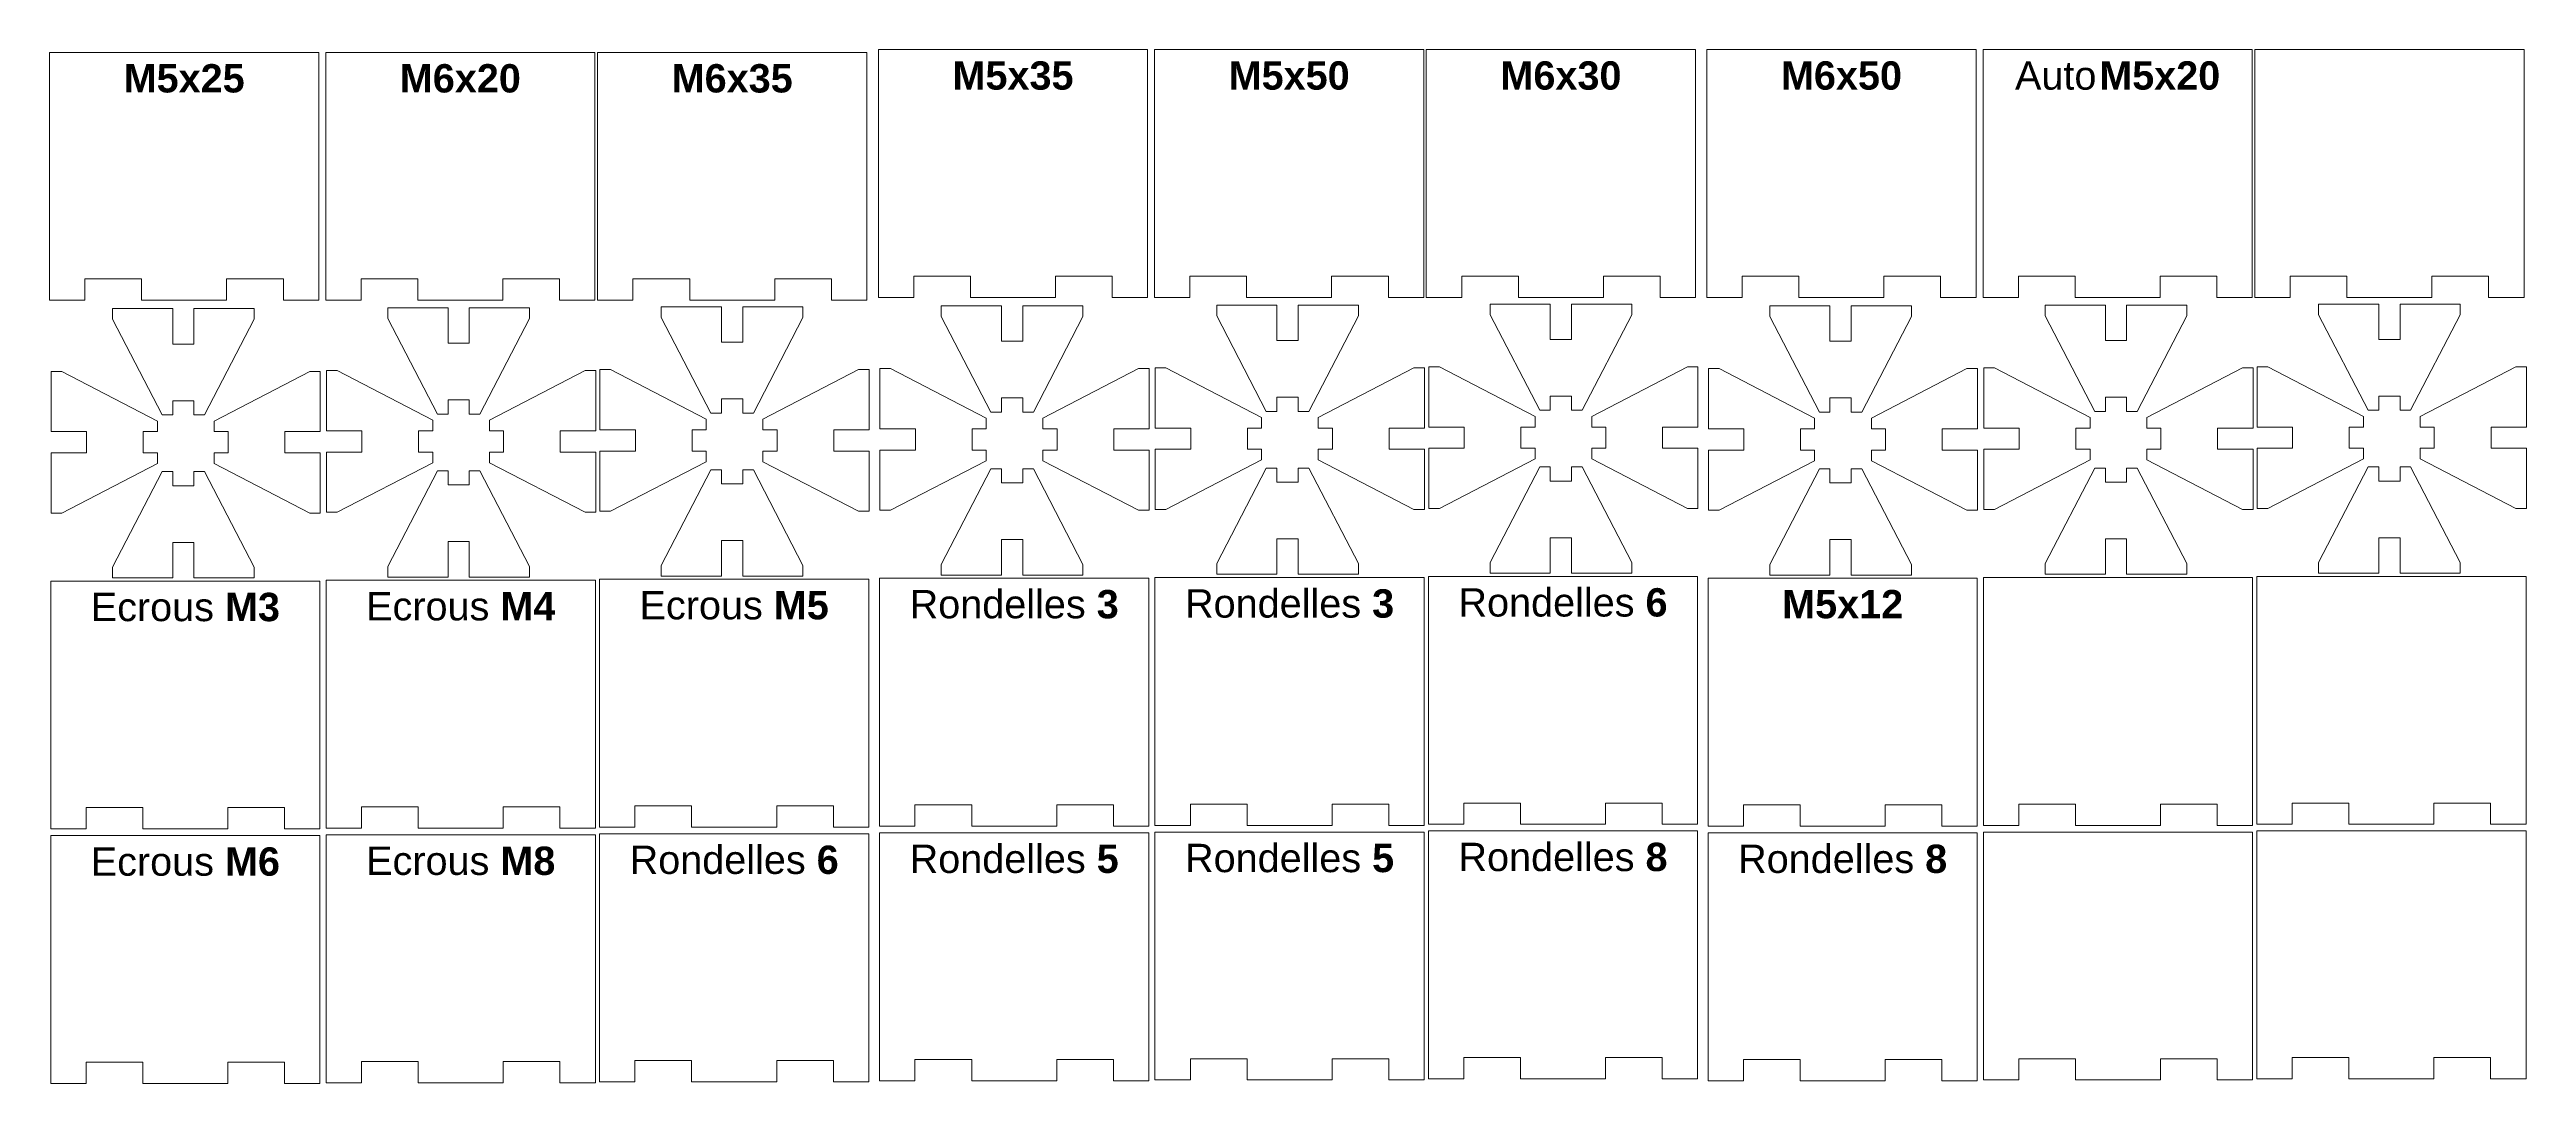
# Model space of a CAD drawing. Header units: millimetres. Extents: x 0 to 641, y 0 to 312.
# Drawn here: x 291.3 to 640.9, y 0.6 to 146.5 of the extents above; entities that cross this region are included whole.
import ezdxf

# ---------------------------------------------------------------- set-up
doc = ezdxf.new("R2010")
doc.units = ezdxf.units.MM
doc.layers.add('Symbols', color=2, linetype='Continuous', lineweight=100, true_color=0xffff00)
doc.layers.add('VISIBLE', color=7, linetype='Continuous', lineweight=5, true_color=0xffffff)
doc.styles.add('textstyle0', font='')
doc.styles.add('textstyle1', font='')
doc.styles.add('textstyle10', font='')
doc.styles.add('textstyle11', font='')
doc.styles.add('textstyle12', font='')
doc.styles.add('textstyle13', font='')
doc.styles.add('textstyle14', font='')
doc.styles.add('textstyle15', font='')
doc.styles.add('textstyle16', font='')
doc.styles.add('textstyle2', font='')
doc.styles.add('textstyle21', font='')
doc.styles.add('textstyle23', font='')
doc.styles.add('textstyle24', font='')
doc.styles.add('textstyle27', font='')
doc.styles.add('textstyle29', font='')
doc.styles.add('textstyle3', font='')
doc.styles.add('textstyle4', font='')
doc.styles.add('textstyle5', font='')
doc.styles.add('textstyle6', font='')
doc.styles.add('textstyle7', font='')
doc.styles.add('textstyle8', font='')
doc.styles.add('textstyle9', font='')
doc.styles.get('textstyle0').set_extended_font_data('Arial')
doc.styles.get('textstyle1').set_extended_font_data('Arial')
doc.styles.get('textstyle10').set_extended_font_data('Arial')
doc.styles.get('textstyle11').set_extended_font_data('Arial')
doc.styles.get('textstyle12').set_extended_font_data('Arial')
doc.styles.get('textstyle13').set_extended_font_data('Arial')
doc.styles.get('textstyle14').set_extended_font_data('Arial')
doc.styles.get('textstyle15').set_extended_font_data('Arial')
doc.styles.get('textstyle16').set_extended_font_data('Arial')
doc.styles.get('textstyle2').set_extended_font_data('Arial')
doc.styles.get('textstyle21').set_extended_font_data('Arial')
doc.styles.get('textstyle23').set_extended_font_data('Arial')
doc.styles.get('textstyle24').set_extended_font_data('Arial')
doc.styles.get('textstyle27').set_extended_font_data('Arial')
doc.styles.get('textstyle29').set_extended_font_data('Arial')
doc.styles.get('textstyle3').set_extended_font_data('Arial')
doc.styles.get('textstyle4').set_extended_font_data('Arial')
doc.styles.get('textstyle5').set_extended_font_data('Arial')
doc.styles.get('textstyle6').set_extended_font_data('Arial')
doc.styles.get('textstyle7').set_extended_font_data('Arial')
doc.styles.get('textstyle8').set_extended_font_data('Arial')
doc.styles.get('textstyle9').set_extended_font_data('Arial')

msp = doc.modelspace()

# ---------------------------------------------------------------- texts
at = {"layer": 'Symbols', "char_height": 1, "attachment_point": 2}
for s, insert, style in [('\\P\\fArial|b1|i0|c0|p0;\\H4;M5x25', (310.28, 146.14), 'textstyle14'), ('\\P\\fArial|b1|i0|c0|p0;\\H4;M6x20', (349.26, 146.14), 'textstyle15'), ('\\P\\fArial|b1|i0|c0|p0;\\H4;M6x35', (387.63, 146.14), 'textstyle16'), ('\\P\\fArial|b1|i0|c0|p0;\\H4;M5x35', (427.26, 146.54), 'textstyle21'), ('\\P\\fArial|b1|i0|c0|p0;\\H4;M5x50', (466.24, 146.54), 'textstyle23'), ('\\P\\fArial|b1|i0|c0|p0;\\H4;M6x30', (504.6, 146.54), 'textstyle24'), ('\\P\\fArial|b1|i0|c0|p0;\\H4;M6x50', (544.19, 146.54), 'textstyle27'), ('\\P\\H4;Auto\\H1; \\fArial|b1|i0|c0|p0;\\H4;M5x20', (583.17, 146.54), 'textstyle29'), ('\\P\\H4;Ecrous \\fArial Rounded MT 12|b1|i0|c0|p0;M4', (349.32, 71.61), 'textstyle1'), ('\\P\\H4;Ecrous \\fArial Rounded MT 12|b1|i0|c0|p0;M5', (387.91, 71.75), 'textstyle4'), ('\\P\\H4;Rondelles \\fArial Rounded MT 12|b1|i0|c0|p0;3', (427.43, 71.9), 'textstyle7'), ('\\P\\H4;Rondelles \\fArial|b1|i0|c0|p0;3', (466.3, 72), 'textstyle8'), ('\\P\\H4;Rondelles \\fArial|b1|i0|c0|p0;6', (504.89, 72.15), 'textstyle10'), ('\\P\\fArial|b1|i0|c0|p0;\\H4;M5x12', (544.36, 71.9), 'textstyle13'), ('\\P\\H4;Ecrous \\fArial Rounded MT 12|b1|i0|c0|p0;M3', (310.45, 71.5), 'textstyle0'), ('\\P\\H4;Ecrous \\fArial Rounded MT 12|b1|i0|c0|p0;M6', (310.45, 35.56), 'textstyle3'), ('\\P\\H4;Ecrous \\fArial Rounded MT 12|b1|i0|c0|p0;M8', (349.32, 35.67), 'textstyle2'), ('\\P\\H4;Rondelles \\fArial|b1|i0|c0|p0;6', (387.91, 35.81), 'textstyle5'), ('\\P\\H4;Rondelles \\fArial Rounded MT 12|b1|i0|c0|p0;5', (427.43, 35.95), 'textstyle6'), ('\\P\\H4;Rondelles \\fArial|b1|i0|c0|p0;5', (466.3, 36.06), 'textstyle9'), ('\\P\\H4;Rondelles \\fArial|b1|i0|c0|p0;8', (504.89, 36.21), 'textstyle11'), ('\\P\\H4;Rondelles \\fArial|b1|i0|c0|p0;8', (544.36, 35.95), 'textstyle12')]:
    msp.add_mtext(s, dxfattribs=dict(at, insert=insert, style=style))

# ---------------------------------------------------------------- linework, layer by layer
at = {"layer": 'VISIBLE'}
for p, q in [((291.28, 146.14), (329.28, 146.14)), ((291.28, 111.14), (291.28, 146.14)), ((329.28, 111.14), (329.28, 146.14)), ((330.26, 146.14), (368.26, 146.14)), ((330.26, 111.14), (330.26, 146.14)), ((368.26, 111.14), (368.26, 146.14)), ((368.63, 146.14), (406.63, 146.14)), ((368.63, 111.14), (368.63, 146.14)), ((406.63, 111.14), (406.63, 146.14)), ((408.26, 146.54), (446.26, 146.54)), ((408.26, 111.54), (408.26, 146.54)), ((446.26, 111.54), (446.26, 146.54)), ((447.24, 146.54), (485.24, 146.54)), ((447.24, 111.54), (447.24, 146.54)), ((485.24, 111.54), (485.24, 146.54)), ((485.6, 146.54), (523.6, 146.54)), ((485.6, 111.54), (485.6, 146.54)), ((523.6, 111.54), (523.6, 146.54)), ((525.19, 146.54), (563.19, 146.54)), ((525.19, 111.54), (525.19, 146.54)), ((563.19, 111.54), (563.19, 146.54)), ((564.17, 146.54), (602.17, 146.54)), ((564.17, 111.54), (564.17, 146.54)), ((602.17, 111.54), (602.17, 146.54)), ((602.53, 146.54), (640.53, 146.54)), ((602.53, 111.54), (602.53, 146.54)), ((640.53, 111.54), (640.53, 146.54)), ((296.28, 114.14), (296.28, 111.14)), ((304.28, 114.14), (296.28, 114.14)), ((304.28, 111.14), (304.28, 114.14)), ((324.28, 114.14), (316.28, 114.14)), ((316.28, 114.14), (316.28, 111.14)), ((324.28, 111.14), (324.28, 114.14)), ((335.26, 114.14), (335.26, 111.14)), ((343.26, 114.14), (335.26, 114.14)), ((343.26, 111.14), (343.26, 114.14)), ((363.26, 114.14), (355.26, 114.14)), ((355.26, 114.14), (355.26, 111.14)), ((363.26, 111.14), (363.26, 114.14)), ((373.63, 114.14), (373.63, 111.14)), ((381.63, 114.14), (373.63, 114.14)), ((381.63, 111.14), (381.63, 114.14)), ((401.63, 114.14), (393.63, 114.14)), ((393.63, 114.14), (393.63, 111.14)), ((401.63, 111.14), (401.63, 114.14)), ((413.26, 114.54), (413.26, 111.54)), ((421.26, 114.54), (413.26, 114.54)), ((421.26, 111.54), (421.26, 114.54)), ((441.26, 114.54), (433.26, 114.54)), ((433.26, 114.54), (433.26, 111.54)), ((441.26, 111.54), (441.26, 114.54)), ((452.24, 114.54), (452.24, 111.54)), ((460.24, 114.54), (452.24, 114.54)), ((460.24, 111.54), (460.24, 114.54)), ((480.24, 114.54), (472.24, 114.54)), ((472.24, 114.54), (472.24, 111.54)), ((480.24, 111.54), (480.24, 114.54)), ((490.6, 114.54), (490.6, 111.54)), ((498.6, 114.54), (490.6, 114.54)), ((498.6, 111.54), (498.6, 114.54)), ((518.6, 114.54), (510.6, 114.54)), ((510.6, 114.54), (510.6, 111.54)), ((518.6, 111.54), (518.6, 114.54)), ((530.19, 114.54), (530.19, 111.54)), ((538.19, 114.54), (530.19, 114.54)), ((538.19, 111.54), (538.19, 114.54)), ((558.19, 114.54), (550.19, 114.54)), ((550.19, 114.54), (550.19, 111.54)), ((558.19, 111.54), (558.19, 114.54)), ((569.17, 114.54), (569.17, 111.54)), ((577.17, 114.54), (569.17, 114.54)), ((577.17, 111.54), (577.17, 114.54)), ((597.17, 114.54), (589.17, 114.54)), ((589.17, 114.54), (589.17, 111.54)), ((597.17, 111.54), (597.17, 114.54)), ((607.53, 114.54), (607.53, 111.54)), ((615.53, 114.54), (607.53, 114.54)), ((615.53, 111.54), (615.53, 114.54)), ((635.53, 114.54), (627.53, 114.54)), ((627.53, 114.54), (627.53, 111.54)), ((635.53, 111.54), (635.53, 114.54)), ((291.28, 111.14), (296.28, 111.14)), ((308.66, 109.95), (300.16, 109.95)), ((308.66, 109.95), (300.16, 109.95)), ((300.16, 109.95), (300.16, 108.45)), ((300.16, 108.45), (307.16, 94.95)), ((304.28, 111.14), (316.28, 111.14)), ((308.66, 104.95), (308.66, 109.95)), ((320.16, 109.95), (311.66, 109.95)), ((320.16, 109.95), (311.66, 109.95)), ((311.66, 104.95), (311.66, 109.95)), ((320.16, 108.45), (313.16, 94.95)), ((320.16, 109.95), (320.16, 108.45)), ((324.28, 111.14), (329.28, 111.14)), ((330.26, 111.14), (335.26, 111.14)), ((347.53, 110.06), (339.03, 110.06)), ((347.53, 110.06), (339.03, 110.06)), ((339.03, 110.06), (339.03, 108.56)), ((339.03, 108.56), (346.03, 95.06)), ((343.26, 111.14), (355.26, 111.14)), ((347.53, 105.06), (347.53, 110.06)), ((359.03, 110.06), (350.53, 110.06)), ((359.03, 110.06), (350.53, 110.06)), ((350.53, 105.06), (350.53, 110.06)), ((359.03, 108.56), (352.03, 95.06)), ((359.03, 110.06), (359.03, 108.56)), ((363.26, 111.14), (368.26, 111.14)), ((368.63, 111.14), (373.63, 111.14)), ((386.12, 110.2), (377.62, 110.2)), ((386.12, 110.2), (377.62, 110.2)), ((377.62, 110.2), (377.62, 108.7)), ((377.62, 108.7), (384.62, 95.2)), ((381.63, 111.14), (393.63, 111.14)), ((386.12, 105.2), (386.12, 110.2)), ((397.62, 110.2), (389.12, 110.2)), ((397.62, 110.2), (389.12, 110.2)), ((389.12, 105.2), (389.12, 110.2)), ((397.62, 108.7), (390.62, 95.2)), ((397.62, 110.2), (397.62, 108.7)), ((401.63, 111.14), (406.63, 111.14)), ((408.26, 111.54), (413.26, 111.54)), ((425.64, 110.34), (417.14, 110.34)), ((425.64, 110.34), (417.14, 110.34)), ((417.14, 110.34), (417.14, 108.84)), ((417.14, 108.84), (424.14, 95.34)), ((421.26, 111.54), (433.26, 111.54)), ((425.64, 105.34), (425.64, 110.34)), ((437.14, 110.34), (428.64, 110.34)), ((437.14, 110.34), (428.64, 110.34)), ((428.64, 105.34), (428.64, 110.34)), ((437.14, 108.84), (430.14, 95.34)), ((437.14, 110.34), (437.14, 108.84)), ((441.26, 111.54), (446.26, 111.54)), ((447.24, 111.54), (452.24, 111.54)), ((464.51, 110.45), (456.01, 110.45)), ((464.51, 110.45), (456.01, 110.45)), ((456.01, 110.45), (456.01, 108.95)), ((456.01, 108.95), (463.01, 95.45)), ((460.24, 111.54), (472.24, 111.54)), ((464.51, 105.45), (464.51, 110.45)), ((476.01, 110.45), (467.51, 110.45)), ((476.01, 110.45), (467.51, 110.45)), ((467.51, 105.45), (467.51, 110.45)), ((476.01, 108.95), (469.01, 95.45)), ((476.01, 110.45), (476.01, 108.95)), ((480.24, 111.54), (485.24, 111.54)), ((485.6, 111.54), (490.6, 111.54)), ((503.1, 110.6), (494.6, 110.6)), ((503.1, 110.6), (494.6, 110.6)), ((494.6, 110.6), (494.6, 109.1)), ((494.6, 109.1), (501.6, 95.6)), ((498.6, 111.54), (510.6, 111.54)), ((503.1, 105.6), (503.1, 110.6)), ((514.6, 110.6), (506.1, 110.6)), ((514.6, 110.6), (506.1, 110.6)), ((506.1, 105.6), (506.1, 110.6)), ((514.6, 109.1), (507.6, 95.6)), ((514.6, 110.6), (514.6, 109.1)), ((518.6, 111.54), (523.6, 111.54)), ((525.19, 111.54), (530.19, 111.54)), ((542.57, 110.34), (534.07, 110.34)), ((542.57, 110.34), (534.07, 110.34)), ((534.07, 110.34), (534.07, 108.84)), ((534.07, 108.84), (541.07, 95.34)), ((538.19, 111.54), (550.19, 111.54)), ((542.57, 105.34), (542.57, 110.34)), ((554.07, 110.34), (545.57, 110.34)), ((554.07, 110.34), (545.57, 110.34)), ((545.57, 105.34), (545.57, 110.34)), ((554.07, 108.84), (547.07, 95.34)), ((554.07, 110.34), (554.07, 108.84)), ((558.19, 111.54), (563.19, 111.54)), ((564.17, 111.54), (569.17, 111.54)), ((581.44, 110.45), (572.94, 110.45)), ((581.44, 110.45), (572.94, 110.45)), ((572.94, 110.45), (572.94, 108.95)), ((572.94, 108.95), (579.94, 95.45)), ((577.17, 111.54), (589.17, 111.54)), ((581.44, 105.45), (581.44, 110.45)), ((592.94, 110.45), (584.44, 110.45)), ((592.94, 110.45), (584.44, 110.45)), ((584.44, 105.45), (584.44, 110.45)), ((592.94, 108.95), (585.94, 95.45)), ((592.94, 110.45), (592.94, 108.95)), ((597.17, 111.54), (602.17, 111.54)), ((602.53, 111.54), (607.53, 111.54)), ((620.03, 110.6), (611.53, 110.6)), ((620.03, 110.6), (611.53, 110.6)), ((611.53, 110.6), (611.53, 109.1)), ((611.53, 109.1), (618.53, 95.6)), ((615.53, 111.54), (627.53, 111.54)), ((620.03, 105.6), (620.03, 110.6)), ((631.53, 110.6), (623.03, 110.6)), ((631.53, 110.6), (623.03, 110.6)), ((623.03, 105.6), (623.03, 110.6)), ((631.53, 109.1), (624.53, 95.6)), ((631.53, 110.6), (631.53, 109.1)), ((635.53, 111.54), (640.53, 111.54)), ((310.16, 104.95), (308.66, 104.95)), ((310.16, 104.95), (311.66, 104.95)), ((349.03, 105.06), (347.53, 105.06)), ((349.03, 105.06), (350.53, 105.06)), ((387.62, 105.2), (386.12, 105.2)), ((387.62, 105.2), (389.12, 105.2)), ((427.14, 105.34), (425.64, 105.34)), ((427.14, 105.34), (428.64, 105.34)), ((466.01, 105.45), (464.51, 105.45)), ((466.01, 105.45), (467.51, 105.45)), ((504.6, 105.6), (503.1, 105.6)), ((504.6, 105.6), (506.1, 105.6)), ((544.07, 105.34), (542.57, 105.34)), ((544.07, 105.34), (545.57, 105.34)), ((582.94, 105.45), (581.44, 105.45)), ((582.94, 105.45), (584.44, 105.45)), ((621.53, 105.6), (620.03, 105.6)), ((621.53, 105.6), (623.03, 105.6)), ((408.48, 92.98), (408.48, 101.48)), ((408.48, 101.48), (409.98, 101.48)), ((409.98, 101.48), (423.48, 94.48)), ((444.98, 101.48), (431.48, 94.48)), ((446.48, 101.48), (444.98, 101.48)), ((446.48, 92.98), (446.48, 101.48)), ((446.48, 92.98), (446.48, 101.48)), ((447.35, 93.09), (447.35, 101.59)), ((447.35, 101.59), (448.85, 101.59)), ((448.85, 101.59), (462.35, 94.59)), ((483.85, 101.59), (470.35, 94.59)), ((485.35, 101.59), (483.85, 101.59)), ((485.35, 93.09), (485.35, 101.59)), ((485.35, 93.09), (485.35, 101.59)), ((485.94, 93.24), (485.94, 101.74)), ((485.94, 101.74), (487.44, 101.74)), ((487.44, 101.74), (500.94, 94.74)), ((522.44, 101.74), (508.94, 94.74)), ((523.94, 101.74), (522.44, 101.74)), ((523.94, 93.24), (523.94, 101.74)), ((523.94, 93.24), (523.94, 101.74)), ((525.41, 92.98), (525.41, 101.48)), ((525.41, 101.48), (526.91, 101.48)), ((526.91, 101.48), (540.41, 94.48)), ((561.91, 101.48), (548.41, 94.48)), ((563.41, 101.48), (561.91, 101.48)), ((563.41, 92.98), (563.41, 101.48)), ((563.41, 92.98), (563.41, 101.48)), ((564.28, 93.09), (564.28, 101.59)), ((564.28, 101.59), (565.78, 101.59)), ((565.78, 101.59), (579.28, 94.59)), ((600.78, 101.59), (587.28, 94.59)), ((602.28, 101.59), (600.78, 101.59)), ((602.28, 93.09), (602.28, 101.59)), ((602.28, 93.09), (602.28, 101.59)), ((602.87, 93.24), (602.87, 101.74)), ((602.87, 101.74), (604.37, 101.74)), ((604.37, 101.74), (617.87, 94.74)), ((639.37, 101.74), (625.87, 94.74)), ((640.87, 101.74), (639.37, 101.74)), ((640.87, 93.24), (640.87, 101.74)), ((640.87, 93.24), (640.87, 101.74)), ((291.5, 92.59), (291.5, 101.09)), ((291.5, 101.09), (293, 101.09)), ((293, 101.09), (306.5, 94.09)), ((328, 101.09), (314.5, 94.09)), ((329.5, 101.09), (328, 101.09)), ((329.5, 92.59), (329.5, 101.09)), ((329.5, 92.59), (329.5, 101.09)), ((330.37, 92.7), (330.37, 101.2)), ((330.37, 101.2), (331.87, 101.2)), ((331.87, 101.2), (345.37, 94.2)), ((366.87, 101.2), (353.37, 94.2)), ((368.37, 101.2), (366.87, 101.2)), ((368.37, 92.7), (368.37, 101.2)), ((368.37, 92.7), (368.37, 101.2)), ((368.97, 92.84), (368.97, 101.34)), ((368.97, 101.34), (370.47, 101.34)), ((370.47, 101.34), (383.97, 94.34)), ((405.47, 101.34), (391.97, 94.34)), ((406.97, 101.34), (405.47, 101.34)), ((406.97, 92.84), (406.97, 101.34)), ((406.97, 92.84), (406.97, 101.34)), ((308.66, 94.95), (307.16, 94.95)), ((308.66, 96.95), (308.66, 94.95)), ((310.16, 96.95), (308.66, 96.95)), ((310.16, 96.95), (311.66, 96.95)), ((311.66, 96.95), (311.66, 94.95)), ((311.66, 94.95), (313.16, 94.95)), ((347.53, 95.06), (346.03, 95.06)), ((347.53, 97.06), (347.53, 95.06)), ((349.03, 97.06), (347.53, 97.06)), ((349.03, 97.06), (350.53, 97.06)), ((350.53, 97.06), (350.53, 95.06)), ((350.53, 95.06), (352.03, 95.06)), ((386.12, 95.2), (384.62, 95.2)), ((386.12, 97.2), (386.12, 95.2)), ((387.62, 97.2), (386.12, 97.2)), ((387.62, 97.2), (389.12, 97.2)), ((389.12, 97.2), (389.12, 95.2)), ((389.12, 95.2), (390.62, 95.2)), ((423.48, 92.98), (423.48, 94.48)), ((425.64, 95.34), (424.14, 95.34)), ((425.64, 97.34), (425.64, 95.34)), ((427.14, 97.34), (425.64, 97.34)), ((427.14, 97.34), (428.64, 97.34)), ((428.64, 97.34), (428.64, 95.34)), ((428.64, 95.34), (430.14, 95.34)), ((431.48, 92.98), (431.48, 94.48)), ((462.35, 93.09), (462.35, 94.59)), ((464.51, 95.45), (463.01, 95.45)), ((464.51, 97.45), (464.51, 95.45)), ((466.01, 97.45), (464.51, 97.45)), ((466.01, 97.45), (467.51, 97.45)), ((467.51, 97.45), (467.51, 95.45)), ((467.51, 95.45), (469.01, 95.45)), ((470.35, 93.09), (470.35, 94.59)), ((500.94, 93.24), (500.94, 94.74)), ((503.1, 95.6), (501.6, 95.6)), ((503.1, 97.6), (503.1, 95.6)), ((504.6, 97.6), (503.1, 97.6)), ((504.6, 97.6), (506.1, 97.6)), ((506.1, 97.6), (506.1, 95.6)), ((506.1, 95.6), (507.6, 95.6)), ((508.94, 93.24), (508.94, 94.74)), ((540.41, 92.98), (540.41, 94.48)), ((542.57, 95.34), (541.07, 95.34)), ((542.57, 97.34), (542.57, 95.34)), ((544.07, 97.34), (542.57, 97.34)), ((544.07, 97.34), (545.57, 97.34)), ((545.57, 97.34), (545.57, 95.34)), ((545.57, 95.34), (547.07, 95.34)), ((548.41, 92.98), (548.41, 94.48)), ((579.28, 93.09), (579.28, 94.59)), ((581.44, 95.45), (579.94, 95.45)), ((581.44, 97.45), (581.44, 95.45)), ((582.94, 97.45), (581.44, 97.45)), ((582.94, 97.45), (584.44, 97.45)), ((584.44, 97.45), (584.44, 95.45)), ((584.44, 95.45), (585.94, 95.45)), ((587.28, 93.09), (587.28, 94.59)), ((617.87, 93.24), (617.87, 94.74)), ((620.03, 95.6), (618.53, 95.6)), ((620.03, 97.6), (620.03, 95.6)), ((621.53, 97.6), (620.03, 97.6)), ((621.53, 97.6), (623.03, 97.6)), ((623.03, 97.6), (623.03, 95.6)), ((623.03, 95.6), (624.53, 95.6)), ((625.87, 93.24), (625.87, 94.74)), ((296.5, 92.59), (291.5, 92.59)), ((296.5, 91.09), (296.5, 92.59)), ((296.5, 91.09), (296.5, 89.59)), ((304.5, 91.09), (304.5, 92.59)), ((304.5, 92.59), (306.5, 92.59)), ((304.5, 91.09), (304.5, 89.59)), ((306.5, 92.59), (306.5, 94.09)), ((314.5, 92.59), (314.5, 94.09)), ((316.5, 92.59), (314.5, 92.59)), ((316.5, 91.09), (316.5, 92.59)), ((316.5, 91.09), (316.5, 89.59)), ((324.5, 91.09), (324.5, 92.59)), ((324.5, 92.59), (329.5, 92.59)), ((324.5, 91.09), (324.5, 89.59)), ((335.37, 92.7), (330.37, 92.7)), ((335.37, 91.2), (335.37, 92.7)), ((335.37, 91.2), (335.37, 89.7)), ((343.37, 91.2), (343.37, 92.7)), ((343.37, 92.7), (345.37, 92.7)), ((343.37, 91.2), (343.37, 89.7)), ((345.37, 92.7), (345.37, 94.2)), ((353.37, 92.7), (353.37, 94.2)), ((355.37, 92.7), (353.37, 92.7)), ((355.37, 91.2), (355.37, 92.7)), ((355.37, 91.2), (355.37, 89.7)), ((363.37, 91.2), (363.37, 92.7)), ((363.37, 92.7), (368.37, 92.7)), ((363.37, 91.2), (363.37, 89.7)), ((373.97, 92.84), (368.97, 92.84)), ((373.97, 91.34), (373.97, 92.84)), ((373.97, 91.34), (373.97, 89.84)), ((381.97, 91.34), (381.97, 92.84)), ((381.97, 92.84), (383.97, 92.84)), ((381.97, 91.34), (381.97, 89.84)), ((383.97, 92.84), (383.97, 94.34)), ((391.97, 92.84), (391.97, 94.34)), ((393.97, 92.84), (391.97, 92.84)), ((393.97, 91.34), (393.97, 92.84)), ((393.97, 91.34), (393.97, 89.84)), ((401.97, 91.34), (401.97, 92.84)), ((401.97, 92.84), (406.97, 92.84)), ((401.97, 91.34), (401.97, 89.84)), ((413.48, 92.98), (408.48, 92.98)), ((413.48, 91.48), (413.48, 92.98)), ((413.48, 91.48), (413.48, 89.98)), ((421.48, 91.48), (421.48, 92.98)), ((421.48, 92.98), (423.48, 92.98)), ((421.48, 91.48), (421.48, 89.98)), ((433.48, 92.98), (431.48, 92.98)), ((433.48, 91.48), (433.48, 92.98)), ((433.48, 91.48), (433.48, 89.98)), ((441.48, 91.48), (441.48, 92.98)), ((441.48, 92.98), (446.48, 92.98)), ((441.48, 91.48), (441.48, 89.98)), ((452.35, 93.09), (447.35, 93.09)), ((452.35, 91.59), (452.35, 93.09)), ((452.35, 91.59), (452.35, 90.09)), ((460.35, 91.59), (460.35, 93.09)), ((460.35, 93.09), (462.35, 93.09)), ((460.35, 91.59), (460.35, 90.09)), ((472.35, 93.09), (470.35, 93.09)), ((472.35, 91.59), (472.35, 93.09)), ((472.35, 91.59), (472.35, 90.09)), ((480.35, 91.59), (480.35, 93.09)), ((480.35, 93.09), (485.35, 93.09)), ((480.35, 91.59), (480.35, 90.09)), ((490.94, 93.24), (485.94, 93.24)), ((490.94, 91.74), (490.94, 93.24)), ((490.94, 91.74), (490.94, 90.24)), ((498.94, 91.74), (498.94, 93.24)), ((498.94, 93.24), (500.94, 93.24)), ((498.94, 91.74), (498.94, 90.24)), ((510.94, 93.24), (508.94, 93.24)), ((510.94, 91.74), (510.94, 93.24)), ((510.94, 91.74), (510.94, 90.24)), ((518.94, 91.74), (518.94, 93.24)), ((518.94, 93.24), (523.94, 93.24)), ((518.94, 91.74), (518.94, 90.24)), ((530.41, 92.98), (525.41, 92.98)), ((530.41, 91.48), (530.41, 92.98)), ((530.41, 91.48), (530.41, 89.98)), ((538.41, 91.48), (538.41, 92.98)), ((538.41, 92.98), (540.41, 92.98)), ((538.41, 91.48), (538.41, 89.98)), ((550.41, 92.98), (548.41, 92.98)), ((550.41, 91.48), (550.41, 92.98)), ((550.41, 91.48), (550.41, 89.98)), ((558.41, 91.48), (558.41, 92.98)), ((558.41, 92.98), (563.41, 92.98)), ((558.41, 91.48), (558.41, 89.98)), ((569.28, 93.09), (564.28, 93.09)), ((569.28, 91.59), (569.28, 93.09)), ((569.28, 91.59), (569.28, 90.09)), ((577.28, 91.59), (577.28, 93.09)), ((577.28, 93.09), (579.28, 93.09)), ((577.28, 91.59), (577.28, 90.09)), ((589.28, 93.09), (587.28, 93.09)), ((589.28, 91.59), (589.28, 93.09)), ((589.28, 91.59), (589.28, 90.09)), ((597.28, 91.59), (597.28, 93.09)), ((597.28, 93.09), (602.28, 93.09)), ((597.28, 91.59), (597.28, 90.09)), ((607.87, 93.24), (602.87, 93.24)), ((607.87, 91.74), (607.87, 93.24)), ((607.87, 91.74), (607.87, 90.24)), ((615.87, 91.74), (615.87, 93.24)), ((615.87, 93.24), (617.87, 93.24)), ((615.87, 91.74), (615.87, 90.24)), ((627.87, 93.24), (625.87, 93.24)), ((627.87, 91.74), (627.87, 93.24)), ((627.87, 91.74), (627.87, 90.24)), ((635.87, 91.74), (635.87, 93.24)), ((635.87, 93.24), (640.87, 93.24)), ((635.87, 91.74), (635.87, 90.24)), ((296.5, 89.59), (291.5, 89.59)), ((291.5, 81.09), (291.5, 89.59)), ((293, 81.09), (306.5, 88.09)), ((304.5, 89.59), (306.5, 89.59)), ((306.5, 89.59), (306.5, 88.09)), ((316.5, 89.59), (314.5, 89.59)), ((314.5, 89.59), (314.5, 88.09)), ((328, 81.09), (314.5, 88.09)), ((324.5, 89.59), (329.5, 89.59)), ((329.5, 81.09), (329.5, 89.59)), ((329.5, 81.09), (329.5, 89.59)), ((335.37, 89.7), (330.37, 89.7)), ((330.37, 81.2), (330.37, 89.7)), ((331.87, 81.2), (345.37, 88.2)), ((343.37, 89.7), (345.37, 89.7)), ((345.37, 89.7), (345.37, 88.2)), ((355.37, 89.7), (353.37, 89.7)), ((353.37, 89.7), (353.37, 88.2)), ((366.87, 81.2), (353.37, 88.2)), ((363.37, 89.7), (368.37, 89.7)), ((368.37, 81.2), (368.37, 89.7)), ((368.37, 81.2), (368.37, 89.7)), ((373.97, 89.84), (368.97, 89.84)), ((368.97, 81.34), (368.97, 89.84)), ((370.47, 81.34), (383.97, 88.34)), ((381.97, 89.84), (383.97, 89.84)), ((383.97, 89.84), (383.97, 88.34)), ((393.97, 89.84), (391.97, 89.84)), ((391.97, 89.84), (391.97, 88.34)), ((405.47, 81.34), (391.97, 88.34)), ((401.97, 89.84), (406.97, 89.84)), ((406.97, 81.34), (406.97, 89.84)), ((406.97, 81.34), (406.97, 89.84)), ((413.48, 89.98), (408.48, 89.98)), ((408.48, 81.48), (408.48, 89.98)), ((409.98, 81.48), (423.48, 88.48)), ((421.48, 89.98), (423.48, 89.98)), ((423.48, 89.98), (423.48, 88.48)), ((433.48, 89.98), (431.48, 89.98)), ((431.48, 89.98), (431.48, 88.48)), ((444.98, 81.48), (431.48, 88.48)), ((441.48, 89.98), (446.48, 89.98)), ((446.48, 81.48), (446.48, 89.98)), ((446.48, 81.48), (446.48, 89.98)), ((452.35, 90.09), (447.35, 90.09)), ((447.35, 81.59), (447.35, 90.09)), ((448.85, 81.59), (462.35, 88.59)), ((456.01, 73.95), (463.01, 87.45)), ((460.35, 90.09), (462.35, 90.09)), ((462.35, 90.09), (462.35, 88.59)), ((464.51, 87.45), (463.01, 87.45)), ((464.51, 85.45), (464.51, 87.45)), ((467.51, 87.45), (469.01, 87.45)), ((467.51, 85.45), (467.51, 87.45)), ((476.01, 73.95), (469.01, 87.45)), ((472.35, 90.09), (470.35, 90.09)), ((470.35, 90.09), (470.35, 88.59)), ((483.85, 81.59), (470.35, 88.59)), ((480.35, 90.09), (485.35, 90.09)), ((485.35, 81.59), (485.35, 90.09)), ((485.35, 81.59), (485.35, 90.09)), ((490.94, 90.24), (485.94, 90.24)), ((485.94, 81.74), (485.94, 90.24)), ((487.44, 81.74), (500.94, 88.74)), ((494.6, 74.1), (501.6, 87.6)), ((498.94, 90.24), (500.94, 90.24)), ((500.94, 90.24), (500.94, 88.74)), ((503.1, 87.6), (501.6, 87.6)), ((503.1, 85.6), (503.1, 87.6)), ((506.1, 87.6), (507.6, 87.6)), ((506.1, 85.6), (506.1, 87.6)), ((514.6, 74.1), (507.6, 87.6)), ((510.94, 90.24), (508.94, 90.24)), ((508.94, 90.24), (508.94, 88.74)), ((522.44, 81.74), (508.94, 88.74)), ((518.94, 90.24), (523.94, 90.24)), ((523.94, 81.74), (523.94, 90.24)), ((523.94, 81.74), (523.94, 90.24)), ((530.41, 89.98), (525.41, 89.98)), ((525.41, 81.48), (525.41, 89.98)), ((526.91, 81.48), (540.41, 88.48)), ((538.41, 89.98), (540.41, 89.98)), ((540.41, 89.98), (540.41, 88.48)), ((550.41, 89.98), (548.41, 89.98)), ((548.41, 89.98), (548.41, 88.48)), ((561.91, 81.48), (548.41, 88.48)), ((558.41, 89.98), (563.41, 89.98)), ((563.41, 81.48), (563.41, 89.98)), ((563.41, 81.48), (563.41, 89.98)), ((569.28, 90.09), (564.28, 90.09)), ((564.28, 81.59), (564.28, 90.09)), ((565.78, 81.59), (579.28, 88.59)), ((572.94, 73.95), (579.94, 87.45)), ((577.28, 90.09), (579.28, 90.09)), ((579.28, 90.09), (579.28, 88.59)), ((581.44, 87.45), (579.94, 87.45)), ((581.44, 85.45), (581.44, 87.45)), ((584.44, 87.45), (585.94, 87.45)), ((584.44, 85.45), (584.44, 87.45)), ((592.94, 73.95), (585.94, 87.45)), ((589.28, 90.09), (587.28, 90.09)), ((587.28, 90.09), (587.28, 88.59)), ((600.78, 81.59), (587.28, 88.59)), ((597.28, 90.09), (602.28, 90.09)), ((602.28, 81.59), (602.28, 90.09)), ((602.28, 81.59), (602.28, 90.09)), ((607.87, 90.24), (602.87, 90.24)), ((602.87, 81.74), (602.87, 90.24)), ((604.37, 81.74), (617.87, 88.74)), ((611.53, 74.1), (618.53, 87.6)), ((615.87, 90.24), (617.87, 90.24)), ((617.87, 90.24), (617.87, 88.74)), ((620.03, 87.6), (618.53, 87.6)), ((620.03, 85.6), (620.03, 87.6)), ((623.03, 87.6), (624.53, 87.6)), ((623.03, 85.6), (623.03, 87.6)), ((631.53, 74.1), (624.53, 87.6)), ((627.87, 90.24), (625.87, 90.24)), ((625.87, 90.24), (625.87, 88.74)), ((639.37, 81.74), (625.87, 88.74)), ((635.87, 90.24), (640.87, 90.24)), ((640.87, 81.74), (640.87, 90.24)), ((640.87, 81.74), (640.87, 90.24)), ((300.16, 73.45), (307.16, 86.95)), ((308.66, 86.95), (307.16, 86.95)), ((308.66, 84.95), (308.66, 86.95)), ((310.16, 84.95), (308.66, 84.95)), ((310.16, 84.95), (311.66, 84.95)), ((311.66, 86.95), (313.16, 86.95)), ((311.66, 84.95), (311.66, 86.95)), ((320.16, 73.45), (313.16, 86.95)), ((339.03, 73.56), (346.03, 87.06)), ((347.53, 87.06), (346.03, 87.06)), ((347.53, 85.06), (347.53, 87.06)), ((349.03, 85.06), (347.53, 85.06)), ((349.03, 85.06), (350.53, 85.06)), ((350.53, 87.06), (352.03, 87.06)), ((350.53, 85.06), (350.53, 87.06)), ((359.03, 73.56), (352.03, 87.06)), ((377.62, 73.7), (384.62, 87.2)), ((386.12, 87.2), (384.62, 87.2)), ((386.12, 85.2), (386.12, 87.2)), ((387.62, 85.2), (386.12, 85.2)), ((387.62, 85.2), (389.12, 85.2)), ((389.12, 87.2), (390.62, 87.2)), ((389.12, 85.2), (389.12, 87.2)), ((397.62, 73.7), (390.62, 87.2)), ((417.14, 73.84), (424.14, 87.34)), ((425.64, 87.34), (424.14, 87.34)), ((425.64, 85.34), (425.64, 87.34)), ((427.14, 85.34), (425.64, 85.34)), ((427.14, 85.34), (428.64, 85.34)), ((428.64, 87.34), (430.14, 87.34)), ((428.64, 85.34), (428.64, 87.34)), ((437.14, 73.84), (430.14, 87.34)), ((466.01, 85.45), (464.51, 85.45)), ((466.01, 85.45), (467.51, 85.45)), ((504.6, 85.6), (503.1, 85.6)), ((504.6, 85.6), (506.1, 85.6)), ((534.07, 73.84), (541.07, 87.34)), ((542.57, 87.34), (541.07, 87.34)), ((542.57, 85.34), (542.57, 87.34)), ((544.07, 85.34), (542.57, 85.34)), ((544.07, 85.34), (545.57, 85.34)), ((545.57, 87.34), (547.07, 87.34)), ((545.57, 85.34), (545.57, 87.34)), ((554.07, 73.84), (547.07, 87.34)), ((582.94, 85.45), (581.44, 85.45)), ((582.94, 85.45), (584.44, 85.45)), ((621.53, 85.6), (620.03, 85.6)), ((621.53, 85.6), (623.03, 85.6)), ((291.5, 81.09), (293, 81.09)), ((329.5, 81.09), (328, 81.09)), ((330.37, 81.2), (331.87, 81.2)), ((368.37, 81.2), (366.87, 81.2)), ((368.97, 81.34), (370.47, 81.34)), ((406.97, 81.34), (405.47, 81.34)), ((408.48, 81.48), (409.98, 81.48)), ((446.48, 81.48), (444.98, 81.48)), ((447.35, 81.59), (448.85, 81.59)), ((485.35, 81.59), (483.85, 81.59)), ((485.94, 81.74), (487.44, 81.74)), ((523.94, 81.74), (522.44, 81.74)), ((525.41, 81.48), (526.91, 81.48)), ((563.41, 81.48), (561.91, 81.48)), ((564.28, 81.59), (565.78, 81.59)), ((602.28, 81.59), (600.78, 81.59)), ((602.87, 81.74), (604.37, 81.74)), ((640.87, 81.74), (639.37, 81.74)), ((310.16, 76.95), (308.66, 76.95)), ((308.66, 76.95), (308.66, 71.95)), ((310.16, 76.95), (311.66, 76.95)), ((311.66, 76.95), (311.66, 71.95)), ((349.03, 77.06), (347.53, 77.06)), ((347.53, 77.06), (347.53, 72.06)), ((349.03, 77.06), (350.53, 77.06)), ((350.53, 77.06), (350.53, 72.06)), ((387.62, 77.2), (386.12, 77.2)), ((386.12, 77.2), (386.12, 72.2)), ((387.62, 77.2), (389.12, 77.2)), ((389.12, 77.2), (389.12, 72.2)), ((427.14, 77.34), (425.64, 77.34)), ((425.64, 77.34), (425.64, 72.34)), ((427.14, 77.34), (428.64, 77.34)), ((428.64, 77.34), (428.64, 72.34)), ((466.01, 77.45), (464.51, 77.45)), ((464.51, 77.45), (464.51, 72.45)), ((466.01, 77.45), (467.51, 77.45)), ((467.51, 77.45), (467.51, 72.45)), ((504.6, 77.6), (503.1, 77.6)), ((503.1, 77.6), (503.1, 72.6)), ((504.6, 77.6), (506.1, 77.6)), ((506.1, 77.6), (506.1, 72.6)), ((544.07, 77.34), (542.57, 77.34)), ((542.57, 77.34), (542.57, 72.34)), ((544.07, 77.34), (545.57, 77.34)), ((545.57, 77.34), (545.57, 72.34)), ((582.94, 77.45), (581.44, 77.45)), ((581.44, 77.45), (581.44, 72.45)), ((582.94, 77.45), (584.44, 77.45)), ((584.44, 77.45), (584.44, 72.45)), ((621.53, 77.6), (620.03, 77.6)), ((620.03, 77.6), (620.03, 72.6)), ((621.53, 77.6), (623.03, 77.6)), ((623.03, 77.6), (623.03, 72.6)), ((300.16, 71.95), (300.16, 73.45)), ((320.16, 71.95), (320.16, 73.45)), ((339.03, 72.06), (339.03, 73.56)), ((359.03, 72.06), (359.03, 73.56)), ((377.62, 72.2), (377.62, 73.7)), ((397.62, 72.2), (397.62, 73.7)), ((417.14, 72.34), (417.14, 73.84)), ((437.14, 72.34), (437.14, 73.84)), ((456.01, 72.45), (456.01, 73.95)), ((476.01, 72.45), (476.01, 73.95)), ((494.6, 72.6), (494.6, 74.1)), ((514.6, 72.6), (514.6, 74.1)), ((534.07, 72.34), (534.07, 73.84)), ((554.07, 72.34), (554.07, 73.84)), ((572.94, 72.45), (572.94, 73.95)), ((592.94, 72.45), (592.94, 73.95)), ((611.53, 72.6), (611.53, 74.1)), ((631.53, 72.6), (631.53, 74.1)), ((291.45, 71.5), (329.45, 71.5)), ((291.45, 36.5), (291.45, 71.5)), ((308.66, 71.95), (300.16, 71.95)), ((320.16, 71.95), (311.66, 71.95)), ((329.45, 36.5), (329.45, 71.5)), ((330.32, 71.61), (368.32, 71.61)), ((330.32, 36.61), (330.32, 71.61)), ((347.53, 72.06), (339.03, 72.06)), ((359.03, 72.06), (350.53, 72.06)), ((368.32, 36.61), (368.32, 71.61)), ((368.91, 71.75), (406.91, 71.75)), ((368.91, 36.75), (368.91, 71.75)), ((386.12, 72.2), (377.62, 72.2)), ((397.62, 72.2), (389.12, 72.2)), ((406.91, 36.75), (406.91, 71.75)), ((408.43, 71.9), (446.43, 71.9)), ((408.43, 36.9), (408.43, 71.9)), ((425.64, 72.34), (417.14, 72.34)), ((437.14, 72.34), (428.64, 72.34)), ((446.43, 36.9), (446.43, 71.9)), ((447.3, 72), (485.3, 72)), ((447.3, 37), (447.3, 72)), ((464.51, 72.45), (456.01, 72.45)), ((476.01, 72.45), (467.51, 72.45)), ((485.3, 37), (485.3, 72)), ((485.89, 72.15), (523.89, 72.15)), ((485.89, 37.15), (485.89, 72.15)), ((503.1, 72.6), (494.6, 72.6)), ((514.6, 72.6), (506.1, 72.6)), ((523.89, 37.15), (523.89, 72.15)), ((525.36, 71.9), (563.36, 71.9)), ((525.36, 36.9), (525.36, 71.9)), ((542.57, 72.34), (534.07, 72.34)), ((554.07, 72.34), (545.57, 72.34)), ((563.36, 36.9), (563.36, 71.9)), ((564.23, 72), (602.23, 72)), ((564.23, 37), (564.23, 72)), ((581.44, 72.45), (572.94, 72.45)), ((592.94, 72.45), (584.44, 72.45)), ((602.23, 37), (602.23, 72)), ((602.82, 72.15), (640.82, 72.15)), ((602.82, 37.15), (602.82, 72.15)), ((620.03, 72.6), (611.53, 72.6)), ((631.53, 72.6), (623.03, 72.6)), ((640.82, 37.15), (640.82, 72.15)), ((296.45, 39.5), (296.45, 36.5)), ((304.45, 39.5), (296.45, 39.5)), ((304.45, 36.5), (304.45, 39.5)), ((324.45, 39.5), (316.45, 39.5)), ((316.45, 39.5), (316.45, 36.5)), ((324.45, 36.5), (324.45, 39.5)), ((335.32, 39.61), (335.32, 36.61)), ((343.32, 39.61), (335.32, 39.61)), ((343.32, 36.61), (343.32, 39.61)), ((363.32, 39.61), (355.32, 39.61)), ((355.32, 39.61), (355.32, 36.61)), ((363.32, 36.61), (363.32, 39.61)), ((373.91, 39.75), (373.91, 36.75)), ((381.91, 39.75), (373.91, 39.75)), ((381.91, 36.75), (381.91, 39.75)), ((401.91, 39.75), (393.91, 39.75)), ((393.91, 39.75), (393.91, 36.75)), ((401.91, 36.75), (401.91, 39.75)), ((413.43, 39.9), (413.43, 36.9)), ((421.43, 39.9), (413.43, 39.9)), ((421.43, 36.9), (421.43, 39.9)), ((441.43, 39.9), (433.43, 39.9)), ((433.43, 39.9), (433.43, 36.9)), ((441.43, 36.9), (441.43, 39.9)), ((452.3, 40), (452.3, 37)), ((460.3, 40), (452.3, 40)), ((460.3, 37), (460.3, 40)), ((480.3, 40), (472.3, 40)), ((472.3, 40), (472.3, 37)), ((480.3, 37), (480.3, 40)), ((490.89, 40.15), (490.89, 37.15)), ((498.89, 40.15), (490.89, 40.15)), ((498.89, 37.15), (498.89, 40.15)), ((518.89, 40.15), (510.89, 40.15)), ((510.89, 40.15), (510.89, 37.15)), ((518.89, 37.15), (518.89, 40.15)), ((530.36, 39.9), (530.36, 36.9)), ((538.36, 39.9), (530.36, 39.9)), ((538.36, 36.9), (538.36, 39.9)), ((558.36, 39.9), (550.36, 39.9)), ((550.36, 39.9), (550.36, 36.9)), ((558.36, 36.9), (558.36, 39.9)), ((569.23, 40), (569.23, 37)), ((577.23, 40), (569.23, 40)), ((577.23, 37), (577.23, 40)), ((597.23, 40), (589.23, 40)), ((589.23, 40), (589.23, 37)), ((597.23, 37), (597.23, 40)), ((607.82, 40.15), (607.82, 37.15)), ((615.82, 40.15), (607.82, 40.15)), ((615.82, 37.15), (615.82, 40.15)), ((635.82, 40.15), (627.82, 40.15)), ((627.82, 40.15), (627.82, 37.15)), ((635.82, 37.15), (635.82, 40.15)), ((291.45, 36.5), (296.45, 36.5)), ((291.45, 35.56), (329.45, 35.56)), ((291.45, 0.56), (291.45, 35.56)), ((304.45, 36.5), (316.45, 36.5)), ((324.45, 36.5), (329.45, 36.5)), ((329.45, 0.56), (329.45, 35.56)), ((330.32, 36.61), (335.32, 36.61)), ((330.32, 35.67), (368.32, 35.67)), ((330.32, 0.67), (330.32, 35.67)), ((343.32, 36.61), (355.32, 36.61)), ((363.32, 36.61), (368.32, 36.61)), ((368.32, 0.67), (368.32, 35.67)), ((368.91, 36.75), (373.91, 36.75)), ((368.91, 35.81), (406.91, 35.81)), ((368.91, 0.81), (368.91, 35.81)), ((381.91, 36.75), (393.91, 36.75)), ((401.91, 36.75), (406.91, 36.75)), ((406.91, 0.81), (406.91, 35.81)), ((408.43, 36.9), (413.43, 36.9)), ((408.43, 35.95), (446.43, 35.95)), ((408.43, 0.95), (408.43, 35.95)), ((421.43, 36.9), (433.43, 36.9)), ((441.43, 36.9), (446.43, 36.9)), ((446.43, 0.95), (446.43, 35.95)), ((447.3, 37), (452.3, 37)), ((447.3, 36.06), (485.3, 36.06)), ((447.3, 1.06), (447.3, 36.06)), ((460.3, 37), (472.3, 37)), ((480.3, 37), (485.3, 37)), ((485.3, 1.06), (485.3, 36.06)), ((485.89, 37.15), (490.89, 37.15)), ((485.89, 36.21), (523.89, 36.21)), ((485.89, 1.21), (485.89, 36.21)), ((498.89, 37.15), (510.89, 37.15)), ((518.89, 37.15), (523.89, 37.15)), ((523.89, 1.21), (523.89, 36.21)), ((525.36, 36.9), (530.36, 36.9)), ((525.36, 35.95), (563.36, 35.95)), ((525.36, 0.95), (525.36, 35.95)), ((538.36, 36.9), (550.36, 36.9)), ((558.36, 36.9), (563.36, 36.9)), ((563.36, 0.95), (563.36, 35.95)), ((564.23, 37), (569.23, 37)), ((564.23, 36.06), (602.23, 36.06)), ((564.23, 1.06), (564.23, 36.06)), ((577.23, 37), (589.23, 37)), ((597.23, 37), (602.23, 37)), ((602.23, 1.06), (602.23, 36.06)), ((602.82, 37.15), (607.82, 37.15)), ((602.82, 36.21), (640.82, 36.21)), ((602.82, 1.21), (602.82, 36.21)), ((615.82, 37.15), (627.82, 37.15)), ((635.82, 37.15), (640.82, 37.15)), ((640.82, 1.21), (640.82, 36.21)), ((296.45, 3.56), (296.45, 0.56)), ((304.45, 3.56), (296.45, 3.56)), ((304.45, 0.56), (304.45, 3.56)), ((324.45, 3.56), (316.45, 3.56)), ((316.45, 3.56), (316.45, 0.56)), ((324.45, 0.56), (324.45, 3.56)), ((335.32, 3.67), (335.32, 0.67)), ((343.32, 3.67), (335.32, 3.67)), ((343.32, 0.67), (343.32, 3.67)), ((363.32, 3.67), (355.32, 3.67)), ((355.32, 3.67), (355.32, 0.67)), ((363.32, 0.67), (363.32, 3.67)), ((373.91, 3.81), (373.91, 0.81)), ((381.91, 3.81), (373.91, 3.81)), ((381.91, 0.81), (381.91, 3.81)), ((401.91, 3.81), (393.91, 3.81)), ((393.91, 3.81), (393.91, 0.81)), ((401.91, 0.81), (401.91, 3.81)), ((413.43, 3.95), (413.43, 0.95)), ((421.43, 3.95), (413.43, 3.95)), ((421.43, 0.95), (421.43, 3.95)), ((441.43, 3.95), (433.43, 3.95)), ((433.43, 3.95), (433.43, 0.95)), ((441.43, 0.95), (441.43, 3.95)), ((452.3, 4.06), (452.3, 1.06)), ((460.3, 4.06), (452.3, 4.06)), ((460.3, 1.06), (460.3, 4.06)), ((480.3, 4.06), (472.3, 4.06)), ((472.3, 4.06), (472.3, 1.06)), ((480.3, 1.06), (480.3, 4.06)), ((490.89, 4.21), (490.89, 1.21)), ((498.89, 4.21), (490.89, 4.21)), ((498.89, 1.21), (498.89, 4.21)), ((518.89, 4.21), (510.89, 4.21)), ((510.89, 4.21), (510.89, 1.21)), ((518.89, 1.21), (518.89, 4.21)), ((530.36, 3.95), (530.36, 0.95)), ((538.36, 3.95), (530.36, 3.95)), ((538.36, 0.95), (538.36, 3.95)), ((558.36, 3.95), (550.36, 3.95)), ((550.36, 3.95), (550.36, 0.95)), ((558.36, 0.95), (558.36, 3.95)), ((569.23, 4.06), (569.23, 1.06)), ((577.23, 4.06), (569.23, 4.06)), ((577.23, 1.06), (577.23, 4.06)), ((597.23, 4.06), (589.23, 4.06)), ((589.23, 4.06), (589.23, 1.06)), ((597.23, 1.06), (597.23, 4.06)), ((607.82, 4.21), (607.82, 1.21)), ((615.82, 4.21), (607.82, 4.21)), ((615.82, 1.21), (615.82, 4.21)), ((635.82, 4.21), (627.82, 4.21)), ((627.82, 4.21), (627.82, 1.21)), ((635.82, 1.21), (635.82, 4.21)), ((291.45, 0.56), (296.45, 0.56)), ((304.45, 0.56), (316.45, 0.56)), ((324.45, 0.56), (329.45, 0.56)), ((330.32, 0.67), (335.32, 0.67)), ((343.32, 0.67), (355.32, 0.67)), ((363.32, 0.67), (368.32, 0.67)), ((368.91, 0.81), (373.91, 0.81)), ((381.91, 0.81), (393.91, 0.81)), ((401.91, 0.81), (406.91, 0.81)), ((408.43, 0.95), (413.43, 0.95)), ((421.43, 0.95), (433.43, 0.95)), ((441.43, 0.95), (446.43, 0.95)), ((447.3, 1.06), (452.3, 1.06)), ((460.3, 1.06), (472.3, 1.06)), ((480.3, 1.06), (485.3, 1.06)), ((485.89, 1.21), (490.89, 1.21)), ((498.89, 1.21), (510.89, 1.21)), ((518.89, 1.21), (523.89, 1.21)), ((525.36, 0.95), (530.36, 0.95)), ((538.36, 0.95), (550.36, 0.95)), ((558.36, 0.95), (563.36, 0.95)), ((564.23, 1.06), (569.23, 1.06)), ((577.23, 1.06), (589.23, 1.06)), ((597.23, 1.06), (602.23, 1.06)), ((602.82, 1.21), (607.82, 1.21)), ((615.82, 1.21), (627.82, 1.21)), ((635.82, 1.21), (640.82, 1.21))]:
    msp.add_line(p, q, dxfattribs=at)

msp.set_redraw_order([(e.dxf.handle, doc.entitydb.next_handle()) for e in msp.query("TEXT MTEXT ATTDEF DIMENSION ARC_DIMENSION")])  # texts and dimensions are drawn at this point

doc.saveas('drawing.dxf')
